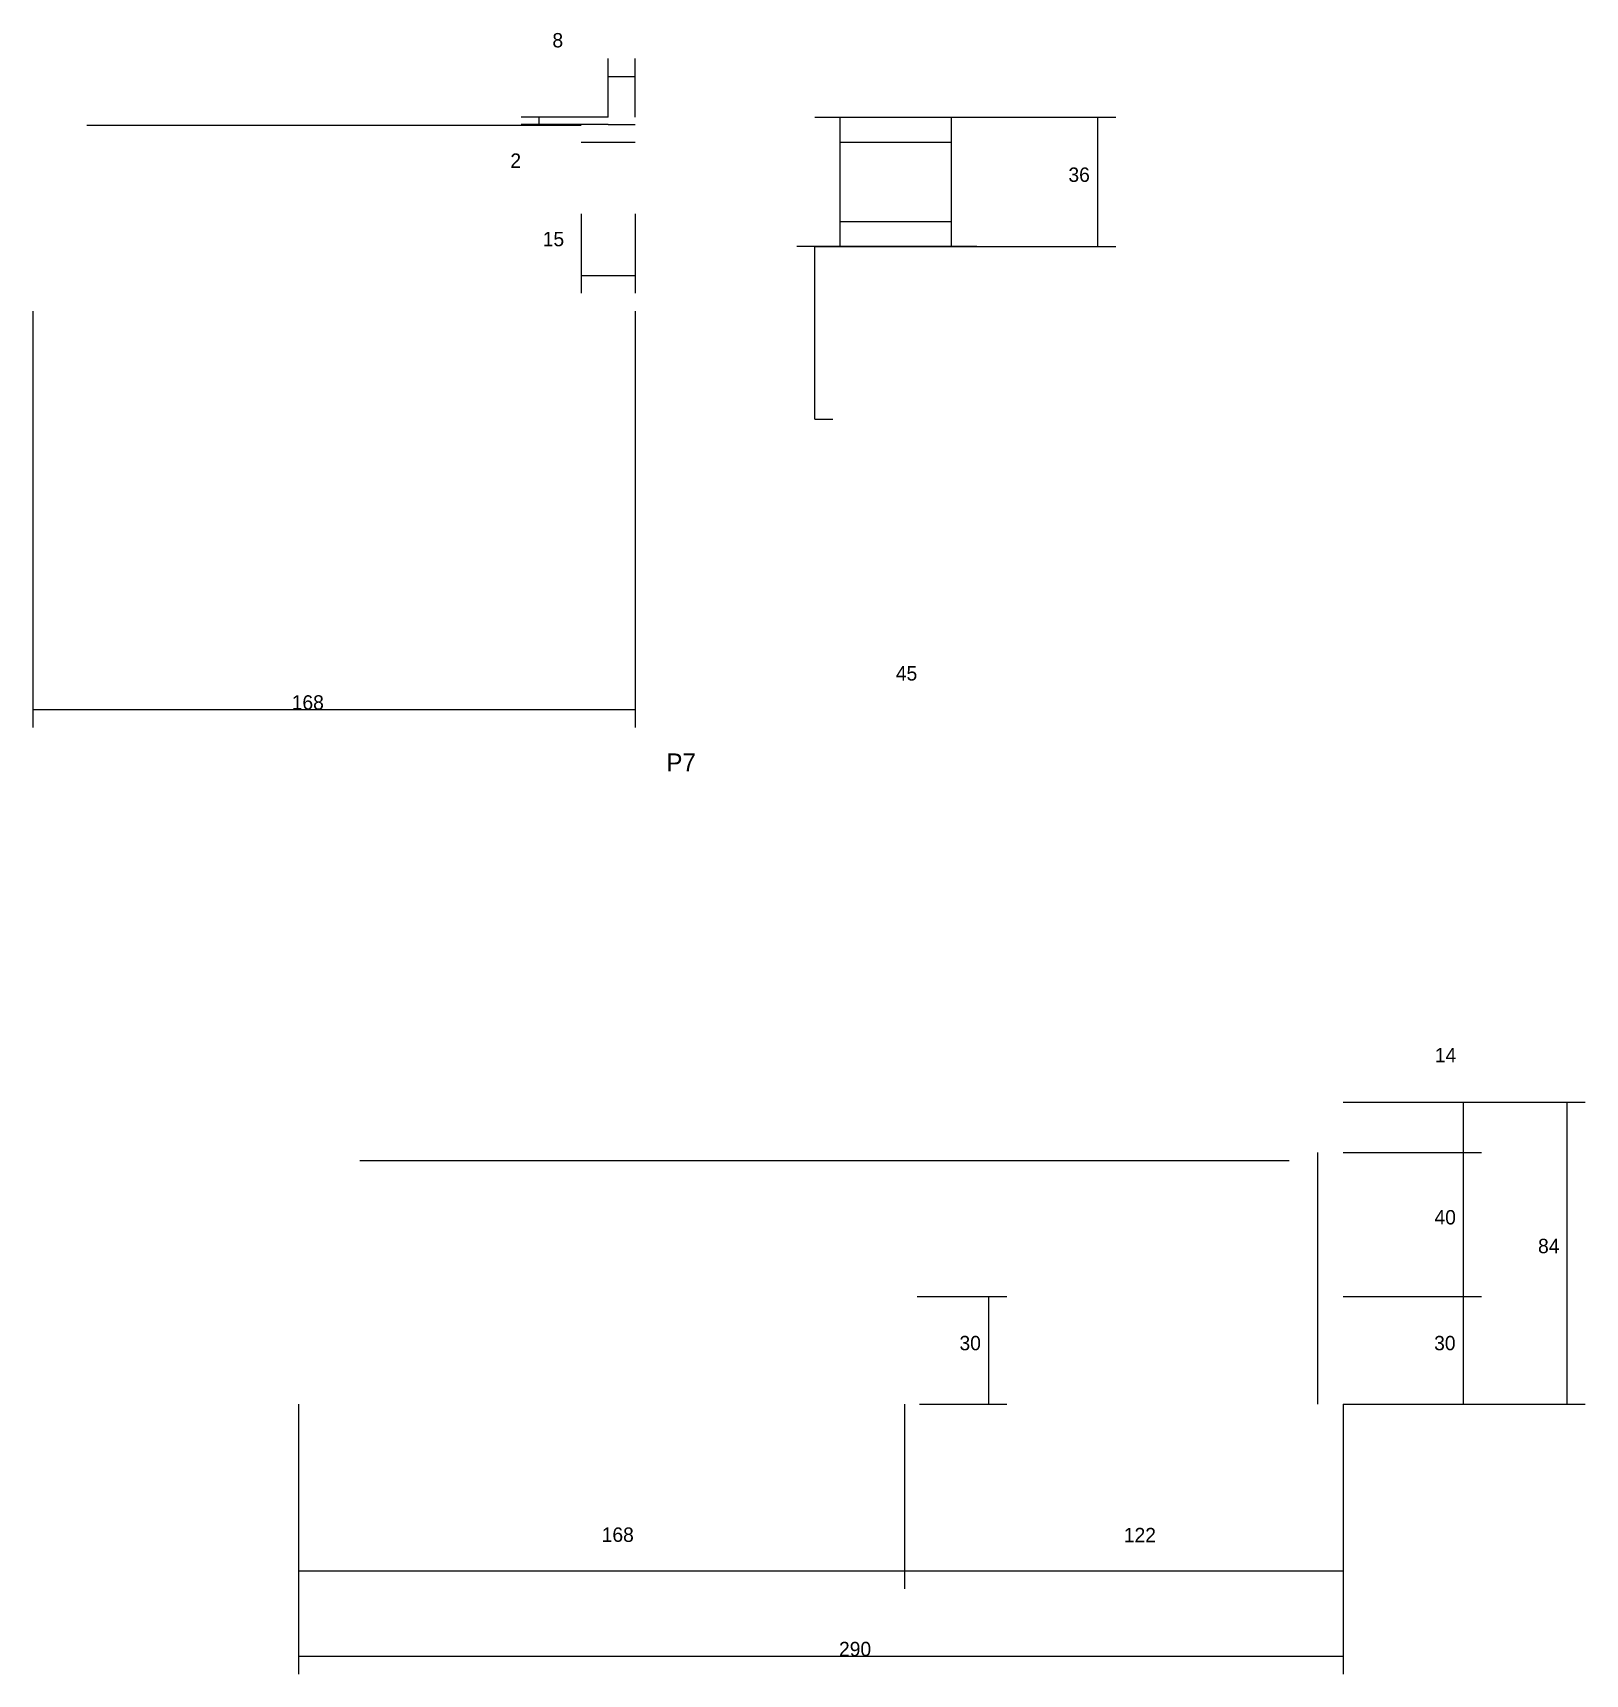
# Model space of a CAD drawing. Header units: metres. Extents: x 131601 to 133293, y 31530 to 32816.
# Drawn here: x 131600.7 to 132032.4, y 32359 to 32815.6 of the extents above; entities that cross this region are included whole.
import ezdxf

# ---------------------------------------------------------------- set-up
doc = ezdxf.new("R2010")
doc.units = ezdxf.units.M
for name, color, linetype in [('COTA', 4, 'Continuous'), ('NOMENCLATURA', 7, 'Continuous'), ('Painéis', 200, 'Continuous'), ('SARR_2.2x7', 40, 'Continuous')]:
    doc.layers.add(name, color=color, linetype=linetype)

msp = doc.modelspace()

# ---------------------------------------------------------------- texts
at = {"layer": 'COTA'}
for s, p in [('8', (131745.2, 32811.5)), ('2', (131733.5, 32778)), ('36', (131888.7, 32774.1)), ('15', (131742.5, 32756.2)), ('45', (131840.7, 32635.4)), ('168', (131672.7, 32627.3)), ('14', (131990.6, 32529.2)), ('40', (131990.5, 32484.1)), ('84', (132019.3, 32476.1)), ('30', (131858.4, 32449.1)), ('30', (131990.4, 32449.1)), ('168', (131758.9, 32395.8)), ('122', (131904.1, 32395.7)), ('290', (131824.9, 32364))]:
    msp.add_text(s, height=4, dxfattribs=at).set_placement(p)
at = {"layer": 'NOMENCLATURA'}
msp.add_text('P7', height=5, dxfattribs=at).set_placement((131776.9, 32610.1))

# ---------------------------------------------------------------- linework, layer by layer
at = {"layer": 'COTA'}
for p, q in [((131760.7, 32792.1), (131760.7, 32808.4)), ((131768.2, 32792.1), (131768.2, 32808.4)), ((131760.7, 32803.4), (131768.2, 32803.4)), ((131760.7, 32792.1), (131736.5, 32792.1)), ((131741.5, 32790.1), (131741.5, 32792.1)), ((131863.2, 32792.1), (131901.9, 32792.1)), ((131896.9, 32756.1), (131896.9, 32792.1)), ((131760.7, 32790.1), (131736.5, 32790.1)), ((131753.2, 32765.2), (131753.2, 32743.1)), ((131768.2, 32765.2), (131768.2, 32743.1)), ((131863.2, 32756.1), (131813.2, 32756.1)), ((131818.2, 32708.1), (131818.2, 32756.1)), ((131863.2, 32756.1), (131901.9, 32756.1)), ((131753.2, 32748.1), (131768.2, 32748.1)), ((131600.7, 32738.1), (131600.7, 32622.3)), ((131768.2, 32738.1), (131768.2, 32622.3)), ((131818.2, 32708.1), (131823.2, 32708.1)), ((131600.7, 32627.3), (131768.2, 32627.3)), ((131965.1, 32518.1), (132003.6, 32518.1)), ((131965.1, 32518.1), (132032.4, 32518.1)), ((131998.6, 32504.1), (131998.6, 32518.1)), ((132027.4, 32434.1), (132027.4, 32518.1)), ((131965.1, 32504.1), (132003.6, 32504.1)), ((131965.1, 32504.1), (132003.6, 32504.1)), ((131998.6, 32464.1), (131998.6, 32504.1)), ((131846.6, 32464.1), (131871.6, 32464.1)), ((131866.6, 32434.1), (131866.6, 32464.1)), ((131965.1, 32464.1), (132003.6, 32464.1)), ((131965.1, 32464.1), (132003.6, 32464.1)), ((131998.6, 32434.1), (131998.6, 32464.1)), ((131674.6, 32434.1), (131674.6, 32382.7)), ((131674.6, 32434.1), (131674.6, 32359)), ((131843.1, 32434.1), (131843.1, 32382.7)), ((131843.1, 32434.1), (131843.1, 32382.7)), ((131847.3, 32434.1), (131871.6, 32434.1)), ((131965.1, 32434.1), (131965.1, 32382.7)), ((131965.1, 32434.1), (131965.1, 32359)), ((131965.1, 32434.1), (132032.4, 32434.1)), ((131965.1, 32434.1), (132003.6, 32434.1)), ((131674.6, 32387.7), (131843.1, 32387.7)), ((131843.1, 32387.7), (131965.1, 32387.7)), ((131674.6, 32364), (131965.1, 32364))]:
    msp.add_line(p, q, dxfattribs=at)
at = {"layer": 'Painéis'}
for p, q in [((131818.2, 32792.1), (131863.2, 32792.1)), ((131760.7, 32790.1), (131768.2, 32790.1)), ((131818.2, 32756.1), (131863.2, 32756.1))]:
    msp.add_line(p, q, dxfattribs=at)
at = {"layer": 'SARR_2.2x7'}
for p, q in [((131825.2, 32756.1), (131825.2, 32792.1)), ((131856.2, 32756.1), (131856.2, 32792.1)), ((131615.7, 32789.9), (131753.2, 32789.9)), ((131753.2, 32785.1), (131768.2, 32785.1)), ((131825.2, 32785.1), (131856.2, 32785.1)), ((131825.2, 32763.1), (131856.2, 32763.1)), ((131958.1, 32464.1), (131958.1, 32504.1)), ((131691.6, 32501.9), (131843.1, 32501.9)), ((131843.1, 32501.9), (131950.1, 32501.9)), ((131958.1, 32434.1), (131958.1, 32464.1))]:
    msp.add_line(p, q, dxfattribs=at)

msp.set_redraw_order([(e.dxf.handle, doc.entitydb.next_handle()) for e in msp.query("TEXT MTEXT ATTDEF DIMENSION ARC_DIMENSION")])  # texts and dimensions are drawn at this point

doc.saveas('drawing.dxf')
